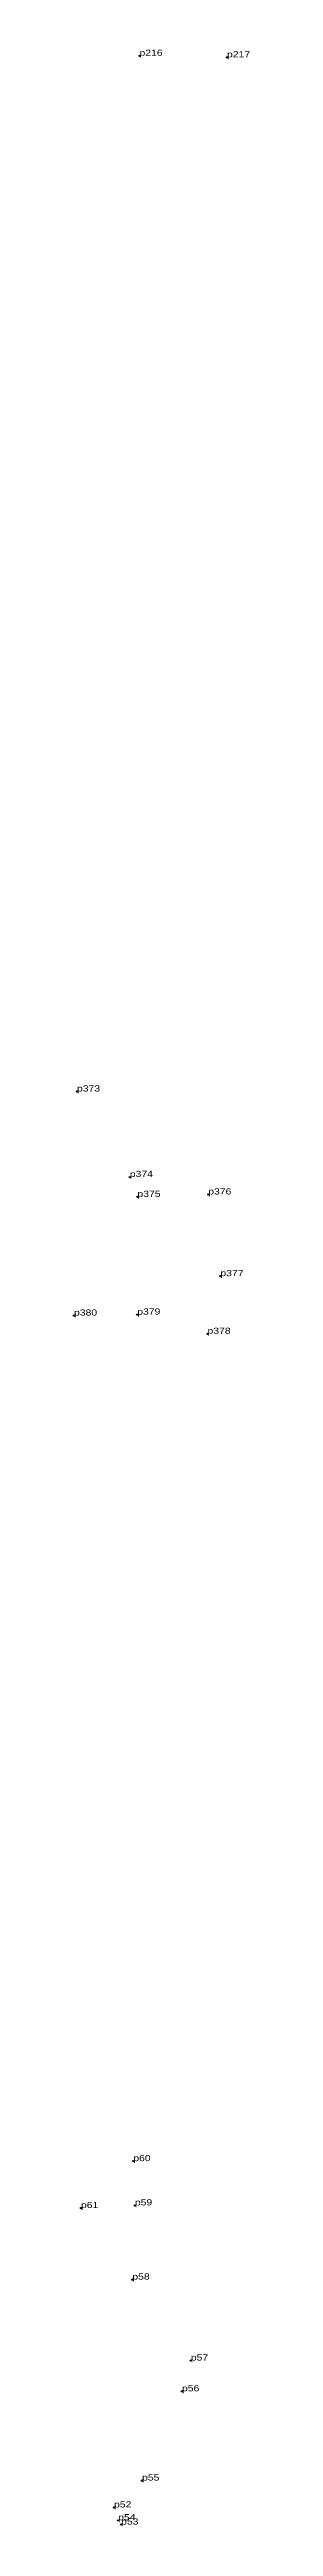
# Model space of a CAD drawing. Header units: metres. Extents: x 543607 to 546308, y 1834524 to 1839461.
# Drawn here: x 544892 to 544943, y 1837997 to 1838717 of the extents above; entities that cross this region are included whole.
import ezdxf

# ---------------------------------------------------------------- set-up
doc = ezdxf.new("R2010")
doc.units = ezdxf.units.M
doc.header["$LTSCALE"] = 0.72
doc.header["$PDMODE"] = 32
doc.header["$PDSIZE"] = 0.36
doc.layers.add('12', color=7, linetype='Continuous')
doc.layers.add('7', color=7, linetype='Continuous')

msp = doc.modelspace()

# ---------------------------------------------------------------- texts
at = {"layer": '12', "width": 1.25}
for s, p in [('p216', (544910.84, 1838714.72)), ('p216', (544910.84, 1838714.72)), ('p217', (544936.18, 1838714.27)), ('p217', (544936.18, 1838714.27)), ('p373', (544892.73, 1838413.84)), ('p373', (544892.73, 1838413.84)), ('p374', (544908.03, 1838389)), ('p374', (544908.03, 1838389)), ('p375', (544910.24, 1838383.22)), ('p375', (544910.24, 1838383.22)), ('p376', (544930.74, 1838383.92)), ('p376', (544930.74, 1838383.92)), ('p377', (544934.27, 1838360.2)), ('p377', (544934.27, 1838360.2)), ('p380', (544891.87, 1838348.74)), ('p380', (544891.87, 1838348.74)), ('p379', (544910.18, 1838349.02)), ('p379', (544910.18, 1838349.02)), ('p378', (544930.53, 1838343.44)), ('p378', (544930.53, 1838343.44)), ('p60', (544909.03, 1838103.09)), ('p60', (544909.03, 1838103.09)), ('p61', (544893.88, 1838089.46)), ('p61', (544893.88, 1838089.46)), ('p59', (544909.49, 1838090.23)), ('p59', (544909.49, 1838090.23)), ('p58', (544908.76, 1838068.68)), ('p58', (544908.76, 1838068.68)), ('p57', (544925.7, 1838045.16)), ('p57', (544925.7, 1838045.16)), ('p56', (544923.14, 1838036.22)), ('p56', (544923.14, 1838036.22)), ('p55', (544911.58, 1838010.3)), ('p55', (544911.58, 1838010.3)), ('p52', (544903.46, 1838002.49)), ('p52', (544903.46, 1838002.49)), ('p54', (544904.66, 1837998.74)), ('p54', (544904.66, 1837998.74)), ('p53', (544905.52, 1837997.51)), ('p53', (544905.52, 1837997.51))]:
    msp.add_text(s, height=1.8, dxfattribs=at).set_placement(p)

# ---------------------------------------------------------------- linework, layer by layer
at = {"layer": '7'}
for p in [(544910.84, 1838714.73), (544910.84, 1838714.72), (544936.18, 1838714.27), (544892.73, 1838413.84), (544908.03, 1838389), (544910.24, 1838383.22), (544930.74, 1838383.92), (544934.27, 1838360.2), (544934.27, 1838360.19), (544891.87, 1838348.75), (544891.87, 1838348.74), (544910.18, 1838349.02), (544930.53, 1838343.44), (544909.03, 1838103.09), (544893.88, 1838089.46), (544909.49, 1838090.23), (544908.76, 1838068.68), (544925.7, 1838045.16), (544923.14, 1838036.22), (544911.58, 1838010.3), (544911.59, 1838010.3), (544903.46, 1838002.49), (544904.66, 1837998.74), (544905.52, 1837997.51)]:
    msp.add_point(p, dxfattribs=at)

msp.set_redraw_order([(e.dxf.handle, doc.entitydb.next_handle()) for e in msp.query("TEXT MTEXT ATTDEF DIMENSION ARC_DIMENSION")])  # texts and dimensions are drawn at this point

doc.saveas('drawing.dxf')
